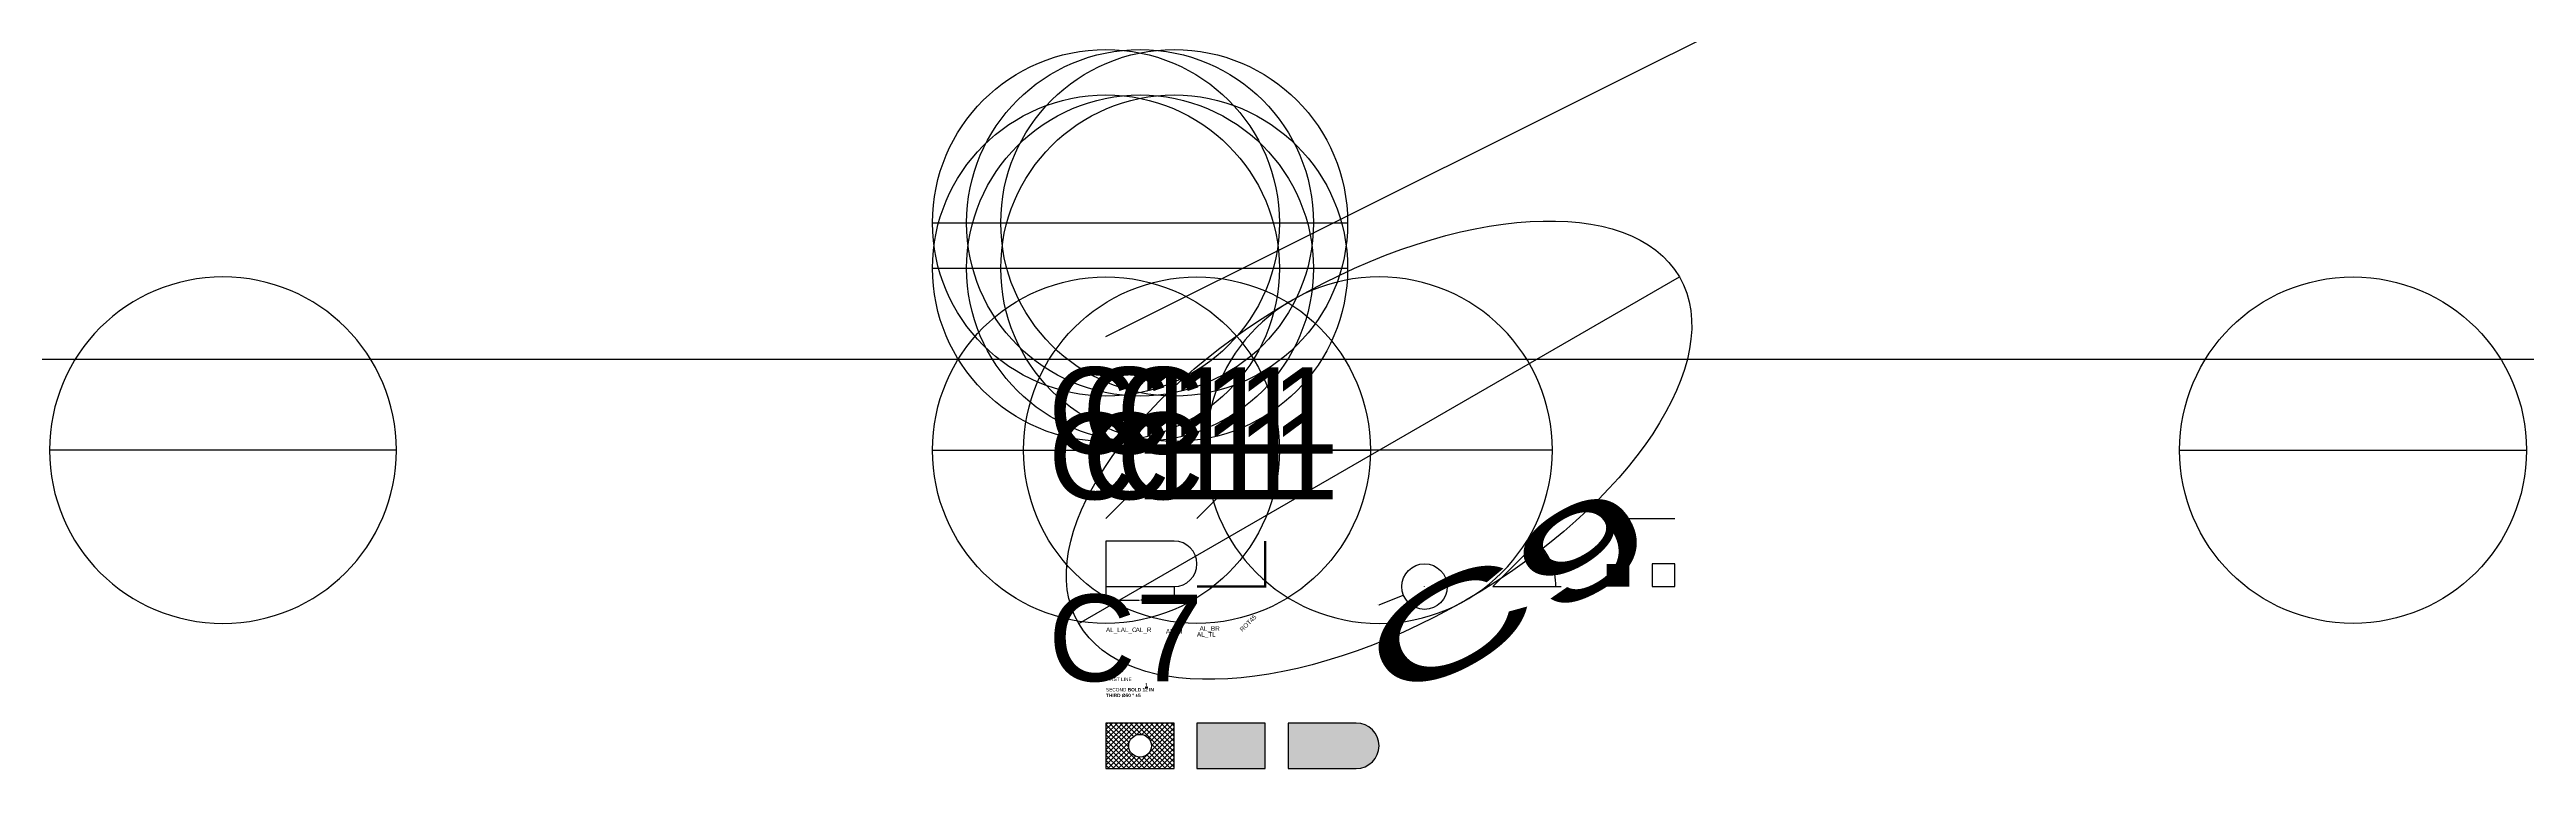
# Model space of a CAD drawing. Header units: millimetres. Extents: x -46420 to 62420, y -8219 to 23620.
import ezdxf
from ezdxf import colors
from ezdxf.entities.mleader import LeaderData, LeaderLine
from ezdxf.enums import TextEntityAlignment as Align
from ezdxf.math import Vec2, Vec3

# ---------------------------------------------------------------- set-up
doc = ezdxf.new("R2010")
doc.units = ezdxf.units.MM
doc.header["$LTSCALE"] = 100
for name, color, linetype in [('A-ANNO', 2, 'Continuous'), ('A-EQPM', 30, 'Continuous'), ('S-COL', 4, 'Continuous')]:
    doc.layers.add(name, color=color, linetype=linetype)
doc.styles.get("Standard").update_dxf_attribs({"font": 'arial.ttf'})
doc.styles.add('ZDTXT', font='arial.ttf', dxfattribs={"width": 0.8})
doc.dimstyles.get("Standard").update_dxf_attribs({"dimtxt": 0.18, "dimasz": 0.18, "dimexe": 0.18, "dimexo": 0.0625, "dimgap": 0.09, "dimtad": 0, "dimtih": 1, "dimtoh": 1, "dimdec": 4, "dimzin": 0, "dimdsep": 46, "dimtxsty": 'Standard', "dimcen": 0.09, "dimadec": 0, "dimazin": 0, "dimtfac": 1, "dimtdec": 4, "dimtofl": 0, "dimtmove": 0, "dimatfit": 3, "dimfxl": 1, "dimtolj": 1, "dimtzin": 0, "dimarcsym": 0})

# ---------------------------------------------------------------- blocks, each defined once
blk = doc.blocks.new('COLTAG')
at = {"color": 0}
blk.add_circle((0, 0), 300, dxfattribs=at)
at = {"layer": 'S-COL'}
blk.add_line((-300, 0), (300, 0), dxfattribs=at)
blk.add_attdef('MARK', (-100, -400), '', height=150)
blk = doc.blocks.new('COLGRP')
for p in [(0, 0), (2000, 0)]:
    blk.add_blockref('COLTAG', p)
blk = doc.blocks.new('*D3')
at = {"layer": 'A-ANNO', "color": 0, "lineweight": -2, "transparency": 16777216}
for p, q in [((0, -3), (0, -609)), ((9, -600), (1466, -600)), ((2991, -600), (1534, -600)), ((3000, -3), (3000, -609))]:
    blk.add_line(p, q, dxfattribs=at)
at = {"layer": 'A-ANNO', "color": 0, "transparency": 16777216}
for points in [[(9, -598), (9, -602), (0, -600)], [(2991, -598), (2991, -602), (3000, -600)]]:
    blk.add_solid(points, dxfattribs=at)
at = {"layer": 'Defpoints', "color": 0, "transparency": 16777216}
for p in [(0, 0), (3000, 0), (3000, -600)]:
    blk.add_point(p, dxfattribs=at)
at = {"layer": 'A-ANNO', "color": 0, "transparency": 16777216, "insert": (1500, -600), "char_height": 9, "attachment_point": 5}
blk.add_mtext('\\A1;3000.0000', dxfattribs=at)
blk = doc.blocks.new('*D4')
at = {"layer": 'A-ANNO', "color": 0, "lineweight": -2, "transparency": 16777216}
for p, q in [((13996, 0), (14004, 0)), ((14000, -4), (14000, 5)), ((15500, 500), (14957, 319)), ((15509, 500), (15500, 500))]:
    blk.add_line(p, q, dxfattribs=at)
at = {"layer": 'A-ANNO', "color": 0, "transparency": 16777216}
blk.add_solid([(14957, 320), (14958, 318), (14949, 316)], dxfattribs=at)
at = {"layer": 'Defpoints', "color": 0, "transparency": 16777216}
for p in [(14000, 0), (14949, 316)]:
    blk.add_point(p, dxfattribs=at)
at = {"layer": 'A-ANNO', "color": 0, "transparency": 16777216, "insert": (15547, 500), "char_height": 9, "attachment_point": 5}
blk.add_mtext('\\A1;R1000.0000', dxfattribs=at)
blk = doc.blocks.new('*D5')
at = {"layer": 'A-ANNO', "color": 0, "lineweight": -2, "transparency": 16777216}
for p, q in [((13996, 0), (14004, 0)), ((14000, -4), (14000, 4)), ((11991, -800), (12000, -800)), ((12000, -800), (13063, -375))]:
    blk.add_line(p, q, dxfattribs=at)
at = {"layer": 'A-ANNO', "color": 0, "transparency": 16777216}
blk.add_solid([(13063, -373), (13064, -376), (13072, -371)], dxfattribs=at)
at = {"layer": 'Defpoints', "color": 0, "transparency": 16777216}
for p in [(14928, 371), (13072, -371)]:
    blk.add_point(p, dxfattribs=at)
at = {"layer": 'A-ANNO', "color": 0, "transparency": 16777216, "insert": (11952, -800), "char_height": 9, "attachment_point": 5}
blk.add_mtext('\\A1;∅2000.0000', dxfattribs=at)
blk = doc.blocks.new('*D6')
at = {"layer": 'A-ANNO', "color": 0, "lineweight": -2, "transparency": 16777216}
for start, end in [(22.70314, 44.81405), (0.18595, 22.29716)]:
    blk.add_arc((17000, 0), 2773, start, end, dxfattribs=at)
at = {"layer": 'A-ANNO', "color": 0, "transparency": 16777216}
for points in [[(18966, 1953), (18968, 1956), (18961, 1961)], [(19775, 9), (19772, 9), (19773, 0)]]:
    blk.add_solid(points, dxfattribs=at)
at = {"layer": 'Defpoints', "color": 0, "transparency": 16777216}
for p in [(19000, 2000), (17000, 0), (17000, 0), (19679, 718), (20000, 0)]:
    blk.add_point(p, dxfattribs=at)
at = {"layer": 'A-ANNO', "color": 0, "transparency": 16777216, "insert": (19562, 1061), "char_height": 9, "attachment_point": 5}
blk.add_mtext('\\A1;45°', dxfattribs=at)

msp = doc.modelspace()

# ---------------------------------------------------------------- hatches: boundary and pattern name
h = msp.add_hatch()
h.set_pattern_fill('ANSI37', color=256, scale=50)
h.paths.add_polyline_path([(0, -8000), (3000, -8000), (3000, -6000), (0, -6000)])
edge = h.paths.add_edge_path(flags=16)
edge.add_arc((1500, -7000), 500, 0, 360)
h = msp.add_hatch(color=256)
h.dxf.hatch_style = 1
h.paths.add_polyline_path([(4000, -8000), (7000, -8000), (7000, -6000), (4000, -6000)])
at = {"true_color": 0xc86432}
h = msp.add_hatch(color=32, dxfattribs=at)
h.dxf.hatch_style = 1
edge = h.paths.add_edge_path()
edge.add_line((8000, -8000), (11000, -8000))
edge.add_arc((11000, -7000), 1000, 270, 450)
edge.add_line((11000, -6000), (8000, -6000))
edge.add_line((8000, -6000), (8000, -8000))

# ---------------------------------------------------------------- linework, layer by layer
at = {"color": 150, "true_color": 0x3399ff}
msp.add_line((22000, 3000), (25000, 3000), dxfattribs=at)
for points in [[(0, -8000), (3000, -8000), (3000, -6000), (0, -6000)], [(4000, -8000), (7000, -8000), (7000, -6000), (4000, -6000)]]:
    msp.add_lwpolyline(points, close=True)
msp.add_lwpolyline([(8000, -8000), (11000, -8000, 1), (11000, -6000), (8000, -6000)], format="xyb", close=True)
msp.add_circle((1500, -7000), 500)
at = {"layer": 'A-ANNO'}
for q in [(19000, 2000), (20000, 0)]:
    msp.add_line((17000, 0), q, dxfattribs=at)
msp.add_xline((0, 10000), (1, 0), dxfattribs=at)
msp.add_ray((0, 11000), (0.894427191, 0.4472135955), dxfattribs=at)
msp.add_circle((14000, 0), 1000, dxfattribs=at)
msp.add_solid([(22000, 0), (23000, 0), (22000, 1000), (23000, 1000)], dxfattribs=at)
msp.add_3dface([(24000, 0), (25000, 0), (25000, 1000), (24000, 1000)], dxfattribs=at)
at = {"layer": 'A-EQPM'}
msp.add_lwpolyline([(0, 0), (3000, 0, 1), (3000, 2000), (0, 2000)], format="xyb", close=True, dxfattribs=at)
at = {"layer": 'A-EQPM', "const_width": 100}
msp.add_lwpolyline([(4000, 0), (7000, 0), (7000, 2000)], dxfattribs=at)

# ---------------------------------------------------------------- block references
at = {"layer": 'A-ANNO', "xscale": 25.4, "yscale": 25.4, "zscale": 25.4, "row_count": 2, "column_count": 3, "row_spacing": 2000, "column_spacing": 1500}
msp.add_blockref('COLTAG', (0, 14000), dxfattribs=at).add_auto_attribs({'MARK': 'C11'})
at = {"layer": 'S-COL', "xscale": 50.8, "yscale": 25.4, "zscale": 50.8, "rotation": 30}
msp.add_blockref('COLTAG', (12000, 6000), dxfattribs=at).add_auto_attribs({'MARK': 'C9'})
at = {"layer": 'S-COL', "yscale": 25.4, "zscale": 25.4}
for p, xscale in [((12000, 6000), -25.4), ((4000, 6000), 25.4)]:
    msp.add_blockref('COLGRP', p, dxfattribs=dict(at, xscale=xscale))
at = {"layer": 'S-COL', "color": 1, "xscale": 25.4, "yscale": 25.4, "zscale": 25.4}
msp.add_blockref('COLTAG', (0, 6000), dxfattribs=at).add_auto_attribs({'MARK': 'C7'})

# ---------------------------------------------------------------- texts
at = {"layer": 'A-ANNO', "style": 'ZDTXT', "width": 0.8}
msp.add_text('AL_L', height=200, dxfattribs=at).set_placement((0, -2000))
msp.add_text('AL_C', height=200, dxfattribs=at).set_placement((1000, -2000), align=Align.CENTER)
msp.add_text('AL_R', height=200, dxfattribs=at).set_placement((2000, -2000), align=Align.RIGHT)
msp.add_text('AL_M', height=200, dxfattribs=at).set_placement((3000, -2000), align=Align.MIDDLE)
msp.add_text('AL_TL', height=200, dxfattribs=at).set_placement((4000, -2000), align=Align.TOP_LEFT)
msp.add_text('AL_BR', height=200, dxfattribs=at).set_placement((5000, -2000), align=Align.BOTTOM_RIGHT)
msp.add_text('ROT45', height=200, rotation=45, dxfattribs=at).set_placement((6000, -2000))
at = {"layer": 'A-ANNO', "insert": (2004.5, 4000), "char_height": 9, "attachment_point": 4}
msp.add_mtext('\\A1;LEADER NOTE', dxfattribs=at)
at = {"layer": 'A-ANNO', "insert": (0, -4000), "char_height": 150, "width": 3000, "attachment_point": 1}
msp.add_mtext('FIRST LINE\\PSECOND \\fArial|b1;BOLD\\f; 1\\S1/2; IN\\PTHIRD %%c50 %%d %%p5', dxfattribs=at)

# ---------------------------------------------------------------- dimensions: what is measured, and where the dimension line sits
at = {"layer": 'A-ANNO'}
dim = msp.add_angular_dim_2l(base=(19678.59435, 717.72719), line1=((17000, 0), (19000, 2000)), line2=((17000, 0), (20000, 0)), dimstyle='Standard', override={"dimscale": 50}, dxfattribs=at)
dim.commit()
dim.dimension.update_dxf_attribs({"geometry": '*D6', "text_midpoint": (19561.9964, 1061.21366)})
dim = msp.add_aligned_dim(p1=(0, 0), p2=(3000, 0), distance=-600, dimstyle='Standard', override={"dimscale": 50}, dxfattribs=at)
dim.commit()
dim.dimension.update_dxf_attribs({"geometry": '*D3', "text_midpoint": (1500, -600)})
dim = msp.add_diameter_dim_2p(p1=(14928.47669, 371.39068), p2=(13071.52331, -371.39068), dimstyle='Standard', override={"dimscale": 50}, dxfattribs=at)
dim.commit()
dim.dimension.update_dxf_attribs({"geometry": '*D5', "text_midpoint": (11952.44918, -800), "dimtype": 163})
dim = msp.add_radius_dim(center=(14000, 0), mpoint=(14948.6833, 316.22777), dimstyle='Standard', override={"dimscale": 50}, dxfattribs=at)
dim.commit()
dim.dimension.update_dxf_attribs({"geometry": '*D4', "text_midpoint": (15546.96146, 500), "dimtype": 164})

# ---------------------------------------------------------------- leaders
at = {"layer": 'A-ANNO', "annotation_type": 0, "has_hookline": 1, "hookline_direction": 0, "text_width": 87.13302}
msp.add_leader([(0, 3000), (1000, 4000), (2000, 4000)], dimstyle='Standard', override={"dimscale": 50}, dxfattribs=at)
at = {"layer": 'A-ANNO'}
ml = msp.add_multileader_mtext('Standard', dxfattribs=at)
ml.set_content('MLEADER NOTE', color=256)
ml.set_leader_properties()
ml.build(insert=Vec2(0, 0))
ml.multileader.update_dxf_attribs({"dogleg_length": 0.36, "arrow_head_size": 0.18})
ctx = ml.context
ctx.base_point, ctx.char_height, ctx.arrow_head_size, ctx.landing_gap_size, ctx.plane_origin = Vec3(5000.36, 4000), 0.18, 0.18, 0.09, Vec3(4000, 3000)
notes = []
notes.append((ctx, [(0, (1, 1, 0), (5000, 4000), (1, 0), 0.36, [(0, [(4000, 3000)], 0, [])])]))
ctx.mtext.insert, ctx.mtext.flow_direction = Vec3(5000.45, 4000.09153), 5
for ctx, leaders in notes:
    for number, flags, end, landing, length, lines in leaders:
        leader = LeaderData()
        leader.index, (leader.has_last_leader_line, leader.has_dogleg_vector, leader.attachment_direction) = number, flags
        leader.last_leader_point, leader.dogleg_vector, leader.dogleg_length = Vec3(end), Vec3(landing), length
        for number, points, colour, breaks in lines:
            line = LeaderLine()
            line.index, line.vertices, line.color, line.breaks = number, Vec3.list(points), colors.encode_raw_color(colour), breaks
            leader.lines.append(line)
        ctx.leaders.append(leader)

doc.saveas('drawing.dxf')
